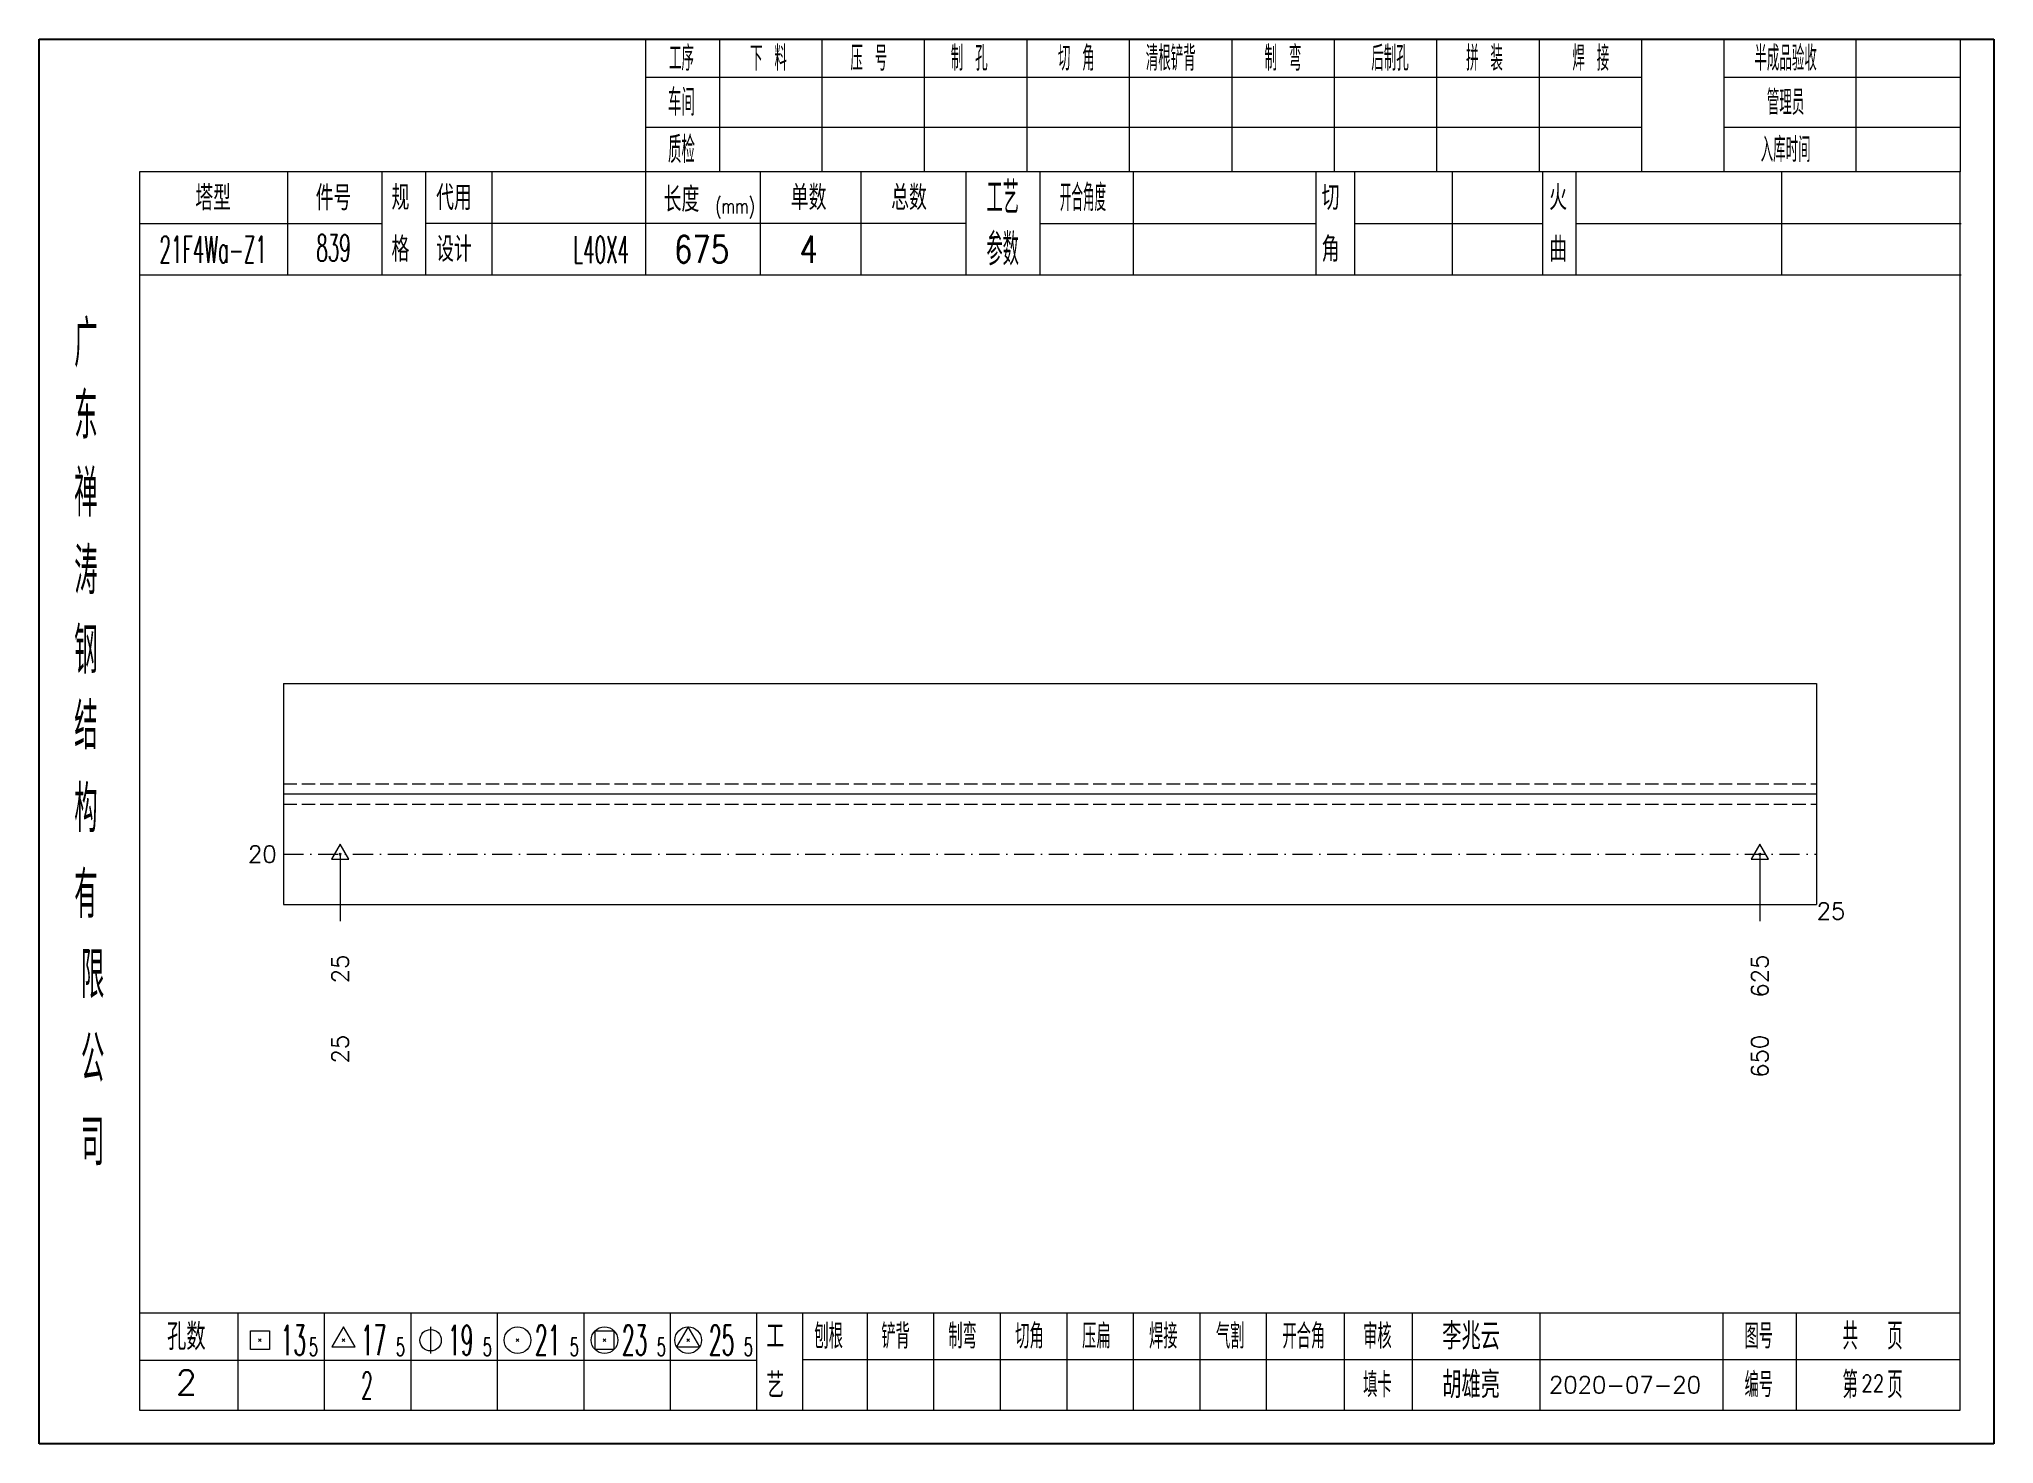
# Model space of a CAD drawing. Extents: x 1310 to 15542, y -76 to 8381.
# Drawn here: x 8071.2 to 8363.3, y 933.9 to 1143.8 of the extents above; entities that cross this region are included whole.
import ezdxf
from ezdxf.enums import TextEntityAlignment as Align

# ---------------------------------------------------------------- set-up
doc = ezdxf.new("R2010")
doc.units = 0
doc.header["$MEASUREMENT"] = 0
doc.linetypes.add('一点画线', pattern=[5.2, 3, -1, 0.2, -1])
doc.linetypes.add('虚线', pattern=[2.75, 2, -0.75])
doc.layers.get('0').update_dxf_attribs({"linetype": 'CONTINUOUS', "lineweight": 25})
for name, color, linetype, lineweight in [('1', 7, 'CONTINUOUS', 25), ('4', 7, 'CONTINUOUS', 25), ('5', 7, 'CONTINUOUS', 25)]:
    doc.layers.add(name, color=color, linetype=linetype, lineweight=lineweight)
doc.styles.get("Standard").update_dxf_attribs({"font": 'simplex.shx', "width": 0.7, "height": 3, "bigfont": 'gbhzfs.shx'})

msp = doc.modelspace()

# ---------------------------------------------------------------- texts
at = {"color": 7, "linetype": 'Continuous', "lineweight": 13}
msp.add_text('20', height=2.5, dxfattribs=at).set_placement((8106.652, 1022.004), align=Align.MIDDLE_RIGHT)
at = {"layer": '1', "color": 7, "linetype": 'Continuous', "lineweight": 13}
msp.add_text('25', height=2.5, dxfattribs=at).set_placement((8336.782, 1013.504), align=Align.MIDDLE_LEFT)
at = {"layer": '1', "color": 8, "linetype": 'Continuous', "lineweight": 9}
for s, p in [('25', (8116.138, 1007.004)), ('625', (8328.295, 1007.004))]:
    msp.add_text(s, height=2.5, rotation=90, dxfattribs=at).set_placement(p, align=Align.MIDDLE_RIGHT)
at = {"layer": '1', "color": 7, "linetype": 'Continuous', "lineweight": 13}
for s, p in [('25', (8116.138, 995.004)), ('650', (8328.295, 995.004))]:
    msp.add_text(s, height=2.5, rotation=90, dxfattribs=at).set_placement(p, align=Align.MIDDLE_RIGHT)
at = {"layer": '4', "color": 1, "linetype": 'Continuous', "lineweight": 25}
for s, height, width, p in [('工序', 3.7, 0.7, (8167.152, 1140.961)), ('下 料', 3.7, 0.7, (8180.152, 1140.961)), ('压 号', 3.7, 0.7, (8195.152, 1140.961)), ('制 孔', 3.7, 0.7, (8210.152, 1140.961)), ('切 角', 3.7, 0.7, (8226.152, 1140.961)), ('清根铲背 ', 3.7, 0.7, (8241.152, 1140.961)), (' 制 弯', 3.7, 0.7, (8256.152, 1140.961)), (' 后制孔', 3.7, 0.7, (8272.152, 1140.961)), ('拼 装', 3.7, 0.7, (8287.152, 1140.961)), (' 焊 接', 3.7, 0.7, (8302.152, 1140.961)), ('半成品验收', 3.7, 0.7, (8332.152, 1140.961)), ('车间', 4, 0.7, (8167.152, 1134.361)), ('管理员', 3.7, 0.7, (8332.152, 1134.361)), ('质检', 4, 0.7, (8167.152, 1127.301)), ('入库时间', 3.7, 0.7, (8332.152, 1127.301)), ('工艺', 4.8, 0.7, (8215.152, 1120.121)), ('开合角度', 4, 0.6, (8227.152, 1120.121)), ('(mm)', 2.24, 0.7, (8175.152, 1118.861)), ('21F4Wa-Z1', 4, 0.5, (8097.152, 1112.381)), ('839', 4, 0.5, (8115.152, 1112.631)), ('L40X4', 4, 0.5, (8155.152, 1112.361)), ('675', 4, 0.8, (8170.152, 1112.411)), ('4', 4, 0.8, (8186.152, 1112.411)), ('参数', 4.8, 0.7, (8215.152, 1112.411)), ('广', 6.96, 0.7, (8078.152, 1098.331)), ('东', 6.96, 0.7, (8078.152, 1087.541)), ('禅', 6.96, 0.7, (8078.152, 1075.951)), ('涛', 6.96, 0.7, (8078.152, 1064.351)), ('钢', 6.96, 0.7, (8078.152, 1052.461)), ('结', 6.96, 0.7, (8078.152, 1041.151)), ('构', 6.96, 0.7, (8078.152, 1028.771)), ('有', 6.96, 0.7, (8078.152, 1015.961)), ('限', 6.96, 0.7, (8079.152, 1003.961)), ('公', 6.96, 0.7, (8079.152, 991.421)), ('司', 6.96, 0.7, (8079.152, 978.941)), ('13', 4.47, 0.5, (8109.152, 949.361)), ('5', 2.68, 0.6, (8112.152, 948.361)), ('17', 4.47, 0.5, (8121.152, 949.361)), ('5', 2.68, 0.6, (8125.152, 948.361)), ('19', 4.47, 0.5, (8134.152, 949.361)), ('5', 2.68, 0.6, (8138.152, 948.361)), ('21', 4.47, 0.5, (8147.152, 949.361)), ('5', 2.68, 0.6, (8151.152, 948.361)), ('23', 4.47, 0.5, (8160.152, 949.361)), ('5', 2.68, 0.6, (8164.152, 948.361)), ('25', 4.47, 0.5, (8173.152, 949.361)), ('5', 2.68, 0.6, (8177.152, 948.361)), ('刨根', 3.7, 0.8, (8189.152, 949.961)), ('铲背', 3.7, 0.8, (8199.152, 949.961)), ('制弯', 3.7, 0.8, (8209.152, 949.961)), ('切角', 3.7, 0.8, (8219.152, 949.961)), ('压扁', 3.7, 0.8, (8229.152, 949.961)), ('焊接', 3.7, 0.8, (8239.152, 949.961)), ('气割', 3.7, 0.8, (8249.152, 949.961)), ('开合角', 3.7, 0.8, (8260.152, 949.961)), ('审核', 3.7, 0.8, (8271.152, 949.961)), ('图号', 3.7, 0.8, (8328.152, 949.961)), ('共  页', 4, 0.8, (8345.152, 949.961)), ('2', 4, 0.5, (8120.152, 942.611)), ('填卡', 3.7, 0.8, (8271.152, 942.691)), ('编号', 3.7, 0.8, (8328.152, 942.691)), ('第  页', 4, 0.8, (8345.152, 942.691))]:
    msp.add_text(s, height=height, dxfattribs=dict(at, width=width)).set_placement(p, align=Align.MIDDLE_CENTER)
for s, height, p in [('塔型', 3.7, (8097.152, 1120.091)), ('件号', 3.7, (8115.152, 1120.091)), ('规', 3.7, (8125.152, 1120.121)), ('代用', 3.7, (8133.152, 1120.121)), ('长度', 3.7, (8167.152, 1119.861)), ('单数', 3.7, (8186.152, 1120.121)), ('总数', 3.7, (8201.152, 1120.121)), ('切', 3.7, (8264.152, 1120.121)), ('火', 3.7, (8298.152, 1120.121)), ('格', 3.7, (8125.152, 1112.411)), ('设计', 3.7, (8133.152, 1112.411)), ('角', 3.7, (8264.152, 1112.411)), ('曲', 3.7, (8298.152, 1112.411)), ('李兆云', 4, (8285.152, 949.961)), ('孔数', 4, (8093.152, 949.881)), ('工', 3.7, (8181.152, 949.961)), ('2', 3.7, (8093.152, 943.051)), ('艺', 3.7, (8181.152, 942.611)), ('胡雄亮', 4, (8285.152, 942.691)), ('2020-07-20', 2.5, (8308.152, 942.691))]:
    msp.add_text(s, height=height, dxfattribs=at).set_placement(p, align=Align.MIDDLE_CENTER)
at = {"layer": '4', "color": 6, "linetype": 'Continuous', "lineweight": 25, "width": 0.8}
msp.add_text('22', height=2.5, dxfattribs=at).set_placement((8345.177, 942.919), align=Align.MIDDLE_CENTER)

# ---------------------------------------------------------------- blocks, each defined once
blk = doc.blocks.new('孔17.5')
at = {"layer": '5', "color": 7, "linetype": 'Continuous', "lineweight": 13}
for p, q in [((0, 1), (-0.866, -0.5)), ((-0.1, -0.1), (0.1, 0.1)), ((0.1, -0.1), (-0.1, 0.1)), ((0.866, -0.5), (0, 1)), ((-0.866, -0.5), (0.866, -0.5))]:
    blk.add_line(p, q, dxfattribs=at)
blk = doc.blocks.new('CTJGK')
at = {"color": 6, "linetype": 'Continuous'}
for p, q in [((0, 209.97), (292.13, 209.97)), ((0, 0), (0, 209.97)), ((292.13, 209.97), (292.13, 0)), ((292.13, 0), (0, 0))]:
    blk.add_line(p, q, dxfattribs=at)

# ---------------------------------------------------------------- linework, layer by layer
at = {"color": 7, "linetype": 'Continuous', "lineweight": 18}
for p, q in [((8107.652, 1047.504), (8107.652, 1014.504)), ((8107.652, 1047.504), (8336.782, 1047.504)), ((8336.782, 1047.504), (8336.782, 1014.504)), ((8107.652, 1031.004), (8336.782, 1031.004))]:
    msp.add_line(p, q, dxfattribs=at)
at = {"color": 1, "linetype": '虚线', "lineweight": 18}
for p, q in [((8107.652, 1032.504), (8336.782, 1032.504)), ((8107.652, 1029.504), (8336.782, 1029.504))]:
    msp.add_line(p, q, dxfattribs=at)
at = {"color": 3, "linetype": '一点画线', "lineweight": 13}
msp.add_line((8107.652, 1022.004), (8336.782, 1022.004), dxfattribs=at)
at = {"color": 7, "linetype": 'Continuous', "lineweight": 13}
for p, q in [((8116.138, 1022.004), (8116.138, 1012.004)), ((8328.295, 1022.004), (8328.295, 1012.004))]:
    msp.add_line(p, q, dxfattribs=at)
at = {"layer": '1', "color": 7, "linetype": 'Continuous', "lineweight": 18}
msp.add_line((8107.652, 1014.504), (8336.782, 1014.504), dxfattribs=at)
at = {"layer": '4', "color": 1, "linetype": 'Continuous', "lineweight": 18}
for p, q in [((8071.152, 1143.831), (8071.152, 933.861)), ((8363.282, 1143.831), (8071.152, 1143.831)), ((8161.782, 1143.831), (8161.782, 1123.991)), ((8172.812, 1143.831), (8172.812, 1123.971)), ((8188.122, 1143.831), (8188.122, 1123.971)), ((8203.442, 1143.831), (8203.442, 1123.971)), ((8218.752, 1143.831), (8218.752, 1123.971)), ((8234.062, 1143.831), (8234.062, 1123.971)), ((8249.372, 1143.831), (8249.372, 1123.971)), ((8264.692, 1143.831), (8264.692, 1123.971)), ((8280.002, 1143.831), (8280.002, 1123.971)), ((8295.312, 1143.831), (8295.312, 1123.971)), ((8310.622, 1143.831), (8310.622, 1123.991)), ((8310.622, 1143.831), (8310.622, 1123.971)), ((8322.902, 1143.831), (8322.902, 1123.971)), ((8342.652, 1143.831), (8342.652, 1123.971)), ((8358.232, 1143.831), (8358.232, 1123.971)), ((8363.282, 1114.031), (8363.282, 1143.831)), ((8310.622, 1138.101), (8161.782, 1138.101)), ((8358.232, 1138.101), (8322.902, 1138.101)), ((8310.622, 1130.621), (8161.782, 1130.621)), ((8358.232, 1130.621), (8322.902, 1130.621)), ((8086.162, 1123.971), (8086.162, 938.911)), ((8358.232, 1123.971), (8086.162, 1123.971)), ((8108.282, 1123.981), (8108.282, 1108.561)), ((8122.432, 1108.561), (8122.432, 1123.971)), ((8128.932, 1108.561), (8128.932, 1123.971)), ((8138.802, 1123.971), (8138.802, 1108.561)), ((8161.782, 1123.991), (8161.782, 1108.561)), ((8178.902, 1123.971), (8178.902, 1108.561)), ((8193.952, 1123.971), (8193.952, 1108.561)), ((8209.652, 1123.971), (8209.652, 1108.561)), ((8220.712, 1123.971), (8220.712, 1108.561)), ((8234.662, 1123.971), (8234.662, 1108.561)), ((8261.962, 1123.971), (8261.962, 1108.561)), ((8267.722, 1123.971), (8267.722, 1108.561)), ((8282.342, 1123.971), (8282.342, 1108.561)), ((8295.802, 1123.971), (8295.802, 1108.561)), ((8300.792, 1123.971), (8300.792, 1108.561)), ((8331.532, 1123.971), (8331.532, 1108.561)), ((8358.232, 938.911), (8358.232, 1123.971)), ((8122.432, 1116.211), (8086.162, 1116.211)), ((8209.652, 1116.261), (8128.932, 1116.261)), ((8220.712, 1116.261), (8261.962, 1116.261)), ((8267.722, 1116.261), (8295.802, 1116.261)), ((8300.792, 1116.261), (8358.412, 1116.261)), ((8363.282, 933.861), (8363.282, 1114.031)), ((8358.412, 1108.561), (8086.162, 1108.561)), ((8086.162, 953.441), (8358.232, 953.441)), ((8100.852, 953.441), (8100.852, 938.911)), ((8113.782, 938.911), (8113.782, 953.441)), ((8126.712, 953.441), (8126.712, 938.911)), ((8139.632, 938.911), (8139.632, 953.441)), ((8152.562, 953.441), (8152.562, 938.911)), ((8165.492, 938.911), (8165.492, 953.441)), ((8178.412, 938.911), (8178.412, 953.441)), ((8185.282, 938.911), (8185.282, 953.441)), ((8194.942, 938.911), (8194.942, 953.441)), ((8204.882, 938.911), (8204.882, 953.441)), ((8214.822, 938.911), (8214.822, 953.441)), ((8224.772, 938.911), (8224.772, 953.441)), ((8234.712, 938.911), (8234.712, 953.441)), ((8244.652, 938.911), (8244.652, 953.441)), ((8254.602, 938.911), (8254.602, 953.441)), ((8266.242, 938.911), (8266.242, 953.441)), ((8276.392, 938.911), (8276.392, 953.441)), ((8295.452, 938.911), (8295.452, 953.441)), ((8322.832, 938.911), (8322.832, 953.441)), ((8333.792, 938.911), (8333.792, 953.441)), ((8178.412, 946.311), (8086.162, 946.311)), ((8185.242, 946.471), (8358.232, 946.471)), ((8086.162, 938.911), (8358.232, 938.911)), ((8071.152, 933.861), (8363.282, 933.861))]:
    msp.add_line(p, q, dxfattribs=at)
at = {"layer": '4', "color": 7, "linetype": 'Continuous', "lineweight": 13}
for p, q in [((8102.738, 947.947), (8102.738, 950.775)), ((8102.738, 950.775), (8105.566, 950.775)), ((8103.952, 949.161), (8104.352, 949.561)), ((8104.352, 949.161), (8103.952, 949.561)), ((8105.566, 950.775), (8105.566, 947.947)), ((8116.652, 951.361), (8114.92, 948.361)), ((8116.452, 949.161), (8116.852, 949.561)), ((8116.852, 949.161), (8116.452, 949.561)), ((8118.384, 948.361), (8116.652, 951.361)), ((8129.652, 951.361), (8129.652, 947.361)), ((8142.452, 949.161), (8142.852, 949.561)), ((8142.852, 949.161), (8142.452, 949.561)), ((8154.238, 947.947), (8154.238, 950.775)), ((8154.238, 950.775), (8157.066, 950.775)), ((8155.452, 949.161), (8155.852, 949.561)), ((8155.852, 949.161), (8155.452, 949.561)), ((8157.066, 950.775), (8157.066, 947.947)), ((8168.152, 951.361), (8166.42, 948.361)), ((8167.952, 949.161), (8168.352, 949.561)), ((8168.352, 949.161), (8167.952, 949.561)), ((8169.884, 948.361), (8168.152, 951.361)), ((8105.566, 947.947), (8102.738, 947.947)), ((8114.92, 948.361), (8118.384, 948.361)), ((8157.066, 947.947), (8154.238, 947.947)), ((8166.42, 948.361), (8169.884, 948.361))]:
    msp.add_line(p, q, dxfattribs=at)
for centre, radius in [((8129.652, 949.361), 1.6), ((8142.652, 949.361), 2), ((8155.652, 949.361), 2), ((8168.152, 949.361), 2)]:
    msp.add_circle(centre, radius, dxfattribs=at)

# ---------------------------------------------------------------- block references
at = {"color": 0, "linetype": 'Continuous'}
msp.add_blockref('CTJGK', (8071.152, 933.861), dxfattribs=at)
at = {"layer": '1', "color": 8, "linetype": 'Continuous', "lineweight": 9, "xscale": 1.5, "yscale": 1.5, "zscale": 1.5}
for p in [(8116.138, 1022.004), (8328.295, 1022.004)]:
    msp.add_blockref('孔17.5', p, dxfattribs=at)

msp.set_redraw_order([(e.dxf.handle, doc.entitydb.next_handle()) for e in msp.query("TEXT MTEXT ATTDEF DIMENSION ARC_DIMENSION")])  # texts and dimensions are drawn at this point

doc.saveas('drawing.dxf')
